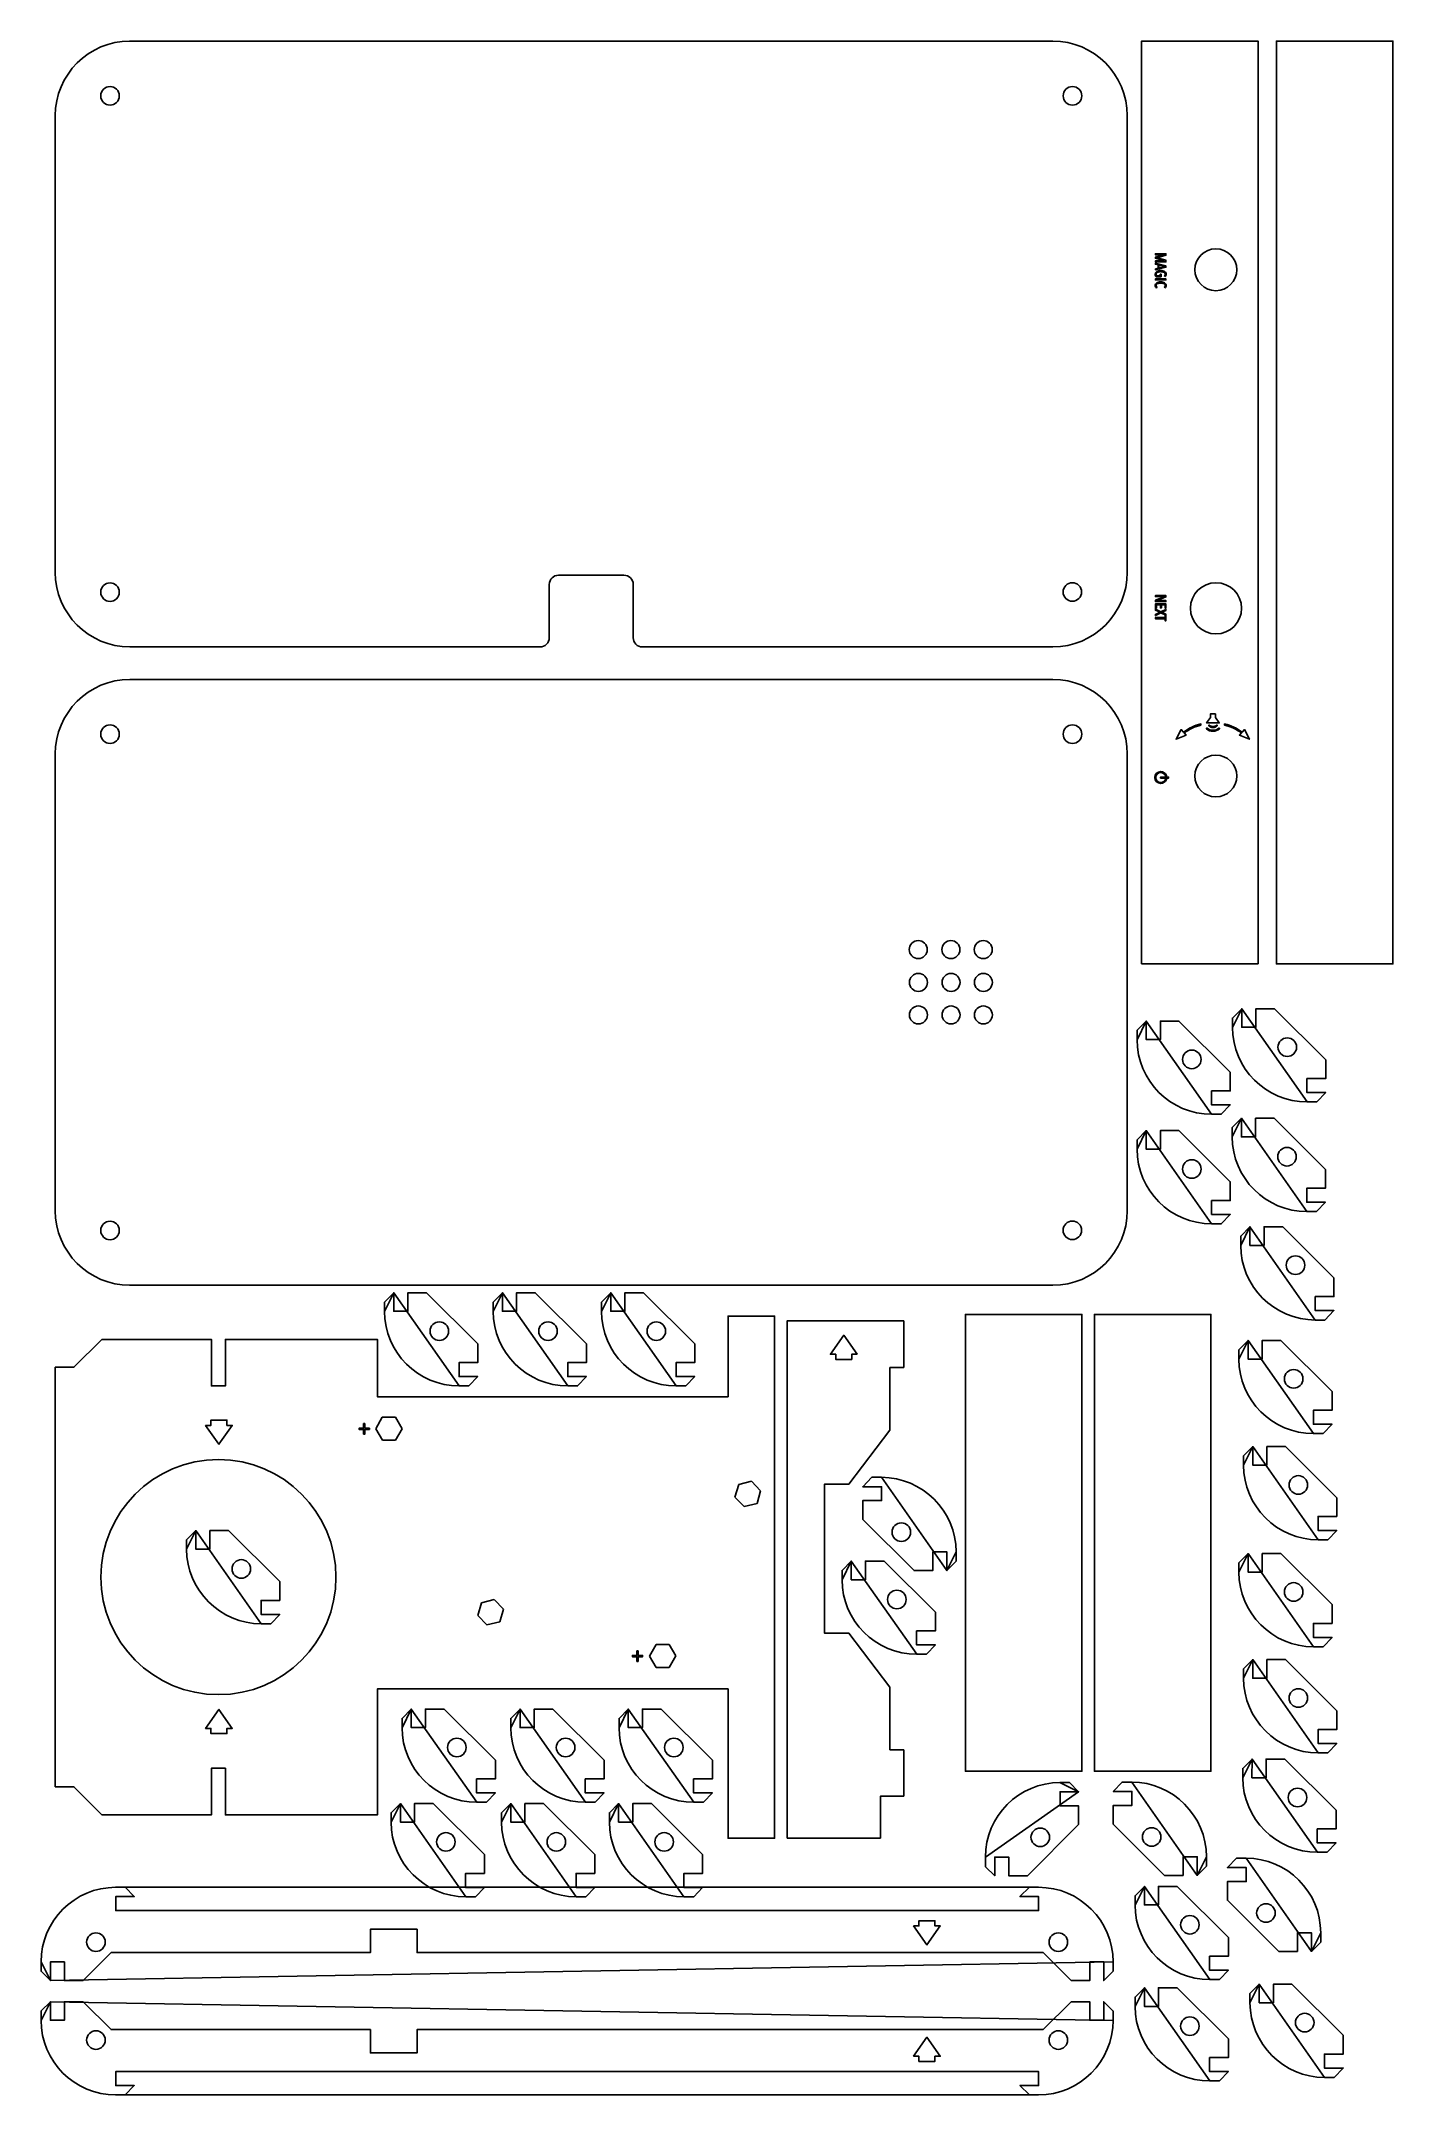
# Model space of a CAD drawing. Extents: x 4 to 294, y 6 to 446.
import ezdxf

# ---------------------------------------------------------------- set-up
doc = ezdxf.new("R2010")
doc.units = 0
doc.layers.add('3mm_Single_Case_-_0.25pt_cut_lines', color=7, linetype='CONTINUOUS')

msp = doc.modelspace()

# ---------------------------------------------------------------- linework, layer by layer
at = {"layer": '3mm_Single_Case_-_0.25pt_cut_lines', "color": 1}
for points in [[(220.976331, 446.386373), (22.964987, 446.386373)], [(220.976331, 446.386373), (220.976331, 446.386373)], [(265.040886, 248.402828), (240.029294, 248.402828), (240.029294, 446.38595), (265.040886, 446.38595), (265.040886, 248.402828), (265.040886, 248.402828)], [(293.957728, 248.371783), (268.945783, 248.371783), (268.945783, 446.38595), (293.957728, 446.38595), (293.957728, 248.371783), (293.957728, 248.371783)], [(18.72107, 432.648501), (18.72107, 432.648501)], [(225.208959, 432.648501), (225.208959, 432.648501)], [(6.965103, 430.386137), (6.965103, 332.387293)], [(236.976214, 332.387293), (236.976214, 430.386137)], [(260.463524, 397.324968), (260.463524, 397.324968)], [(114.960612, 331.781573), (128.980706, 331.781573)], [(18.72107, 326.156532), (18.72107, 326.156532)], [(112.970592, 318.377076), (112.970592, 329.791554)], [(130.970726, 329.791554), (130.970726, 318.377076)], [(225.189909, 326.197807), (225.189909, 326.197807)], [(261.500867, 324.677546), (261.500867, 324.677546)], [(22.964987, 316.387409), (110.980573, 316.387409)], [(132.960745, 316.387409), (220.976331, 316.387409)], [(22.965022, 309.425164), (220.976366, 309.425164)], [(20.710842, 297.677417), (20.710842, 297.677417)], [(227.198872, 297.677417), (227.198872, 297.677417)], [(6.965139, 195.426083), (6.965139, 293.42528)], [(236.97625, 293.42528), (236.97625, 195.426083)], [(260.463524, 288.701127), (260.463524, 288.701127)], [(259.537659, 234.756611), (259.537659, 236.765327), (261.51392, 238.758522), (261.51392, 238.758522)], [(261.51392, 238.758522), (261.513567, 234.77178), (264.547809, 234.77178), (264.547809, 238.758522), (268.533492, 238.758522), (279.540864, 227.787133), (279.540864, 223.765466), (275.519198, 223.765466), (275.519198, 220.766855), (279.540864, 220.766855), (277.61505, 218.756375), (275.537542, 218.756375)], [(239.061367, 232.118983), (239.061367, 234.1277), (241.037629, 236.120894), (241.037629, 236.120894)], [(241.037629, 236.120894), (241.037276, 232.134152), (244.071517, 232.134152), (244.071517, 236.120894), (248.057201, 236.120894), (259.064573, 225.149505), (259.064573, 221.127839), (255.042906, 221.127839), (255.042906, 218.129227), (259.064573, 218.129227), (257.138759, 216.118747), (255.061251, 216.118747)], [(250.809361, 229.87708), (250.809361, 229.87708)], [(269.292458, 230.521161), (269.292458, 230.521161)], [(271.285652, 232.514708), (271.285652, 232.514708)], [(273.278847, 230.521161), (273.278847, 230.521161)], [(248.816167, 227.883533), (248.816167, 227.883533)], [(250.809361, 225.890339), (250.809361, 225.890339)], [(250.809361, 225.890339), (250.809361, 225.890339)], [(252.802556, 227.883533), (252.802556, 227.883533)], [(271.285652, 228.527966), (271.285652, 228.527966)], [(271.285652, 228.527966), (271.285652, 228.527966)], [(239.061367, 208.606228), (239.061367, 210.614944), (241.037629, 212.608139), (241.037629, 212.608139)], [(241.037629, 212.608139), (241.037276, 208.621397), (244.071517, 208.621397), (244.071517, 212.608139), (248.057201, 212.608139), (259.064573, 201.63675), (259.064573, 197.615083), (255.042906, 197.615083), (255.042906, 194.616472), (259.064573, 194.616472), (257.138759, 192.605992), (255.061251, 192.605992)], [(259.483292, 211.243834), (259.483292, 213.252551), (261.459553, 215.245745), (261.459553, 215.245745)], [(261.459553, 215.245745), (261.4592, 211.259004), (264.493442, 211.259004), (264.493442, 215.245745), (268.479125, 215.245745), (279.486498, 204.274356), (279.486498, 200.25269), (275.464831, 200.25269), (275.464831, 197.254079), (279.486498, 197.254079), (277.560684, 195.243598), (275.483175, 195.243598)], [(271.231286, 209.001931), (271.231286, 209.001931)], [(248.816167, 204.370778), (248.816167, 204.370778)], [(250.809361, 206.364325), (250.809361, 206.364325)], [(252.802556, 204.370778), (252.802556, 204.370778)], [(269.238091, 207.008384), (269.238091, 207.008384)], [(271.231286, 205.01519), (271.231286, 205.01519)], [(271.231286, 205.01519), (271.231286, 205.01519)], [(273.22448, 207.008384), (273.22448, 207.008384)], [(250.809361, 202.377583), (250.809361, 202.377583)], [(250.809361, 202.377583), (250.809361, 202.377583)], [(20.710842, 191.185412), (20.710842, 191.185412)], [(227.179752, 191.226687), (227.179752, 191.226687)], [(261.308416, 187.974605), (261.308416, 189.983322), (263.284677, 191.976516), (263.284677, 191.976516)], [(263.284677, 191.976516), (263.284324, 187.989774), (266.318566, 187.989774), (266.318566, 191.976516), (270.304249, 191.976516), (281.311622, 181.005127), (281.311622, 176.983461), (277.289955, 176.983461), (277.289955, 173.984849), (281.311622, 173.984849), (279.385808, 171.974369), (277.308299, 171.974369)], [(273.05641, 185.732702), (273.05641, 185.732702)], [(271.063216, 183.739155), (271.063216, 183.739155)], [(273.05641, 181.745961), (273.05641, 181.745961)], [(273.05641, 181.745961), (273.05641, 181.745961)], [(275.049604, 183.739155), (275.049604, 183.739155)], [(220.976366, 179.4262), (22.965022, 179.4262)], [(77.620361, 173.820095), (77.620361, 175.828812), (79.596622, 177.822006), (79.596622, 177.822006)], [(79.596622, 177.822006), (79.596269, 173.835265), (82.630511, 173.835265), (82.630511, 177.822006), (86.616194, 177.822006), (97.623566, 166.850617), (97.623566, 162.828951), (93.6019, 162.828951), (93.6019, 159.83034), (97.623566, 159.83034), (95.697753, 157.819859), (93.620244, 157.819859)], [(100.941643, 173.820095), (100.941643, 175.828812), (102.917904, 177.822006), (102.917904, 177.822006)], [(102.917904, 177.822006), (102.917551, 173.835265), (105.951793, 173.835265), (105.951793, 177.822006), (109.937476, 177.822006), (120.944848, 166.850617), (120.944848, 162.828951), (116.923181, 162.828951), (116.923181, 159.83034), (120.944848, 159.83034), (119.019034, 157.819859), (116.941526, 157.819859)], [(124.172624, 173.820095), (124.172624, 175.828812), (126.148885, 177.822006), (126.148885, 177.822006)], [(126.148885, 177.822006), (126.148532, 173.835265), (129.182774, 173.835265), (129.182774, 177.822006), (133.168457, 177.822006), (144.175829, 166.850617), (144.175829, 162.828951), (140.154163, 162.828951), (140.154163, 159.83034), (144.175829, 159.83034), (142.250015, 157.819859), (140.172507, 157.819859)], [(220.976366, 179.4262), (220.976366, 179.4262)], [(16.983992, 167.817835), (40.478992, 167.817835), (40.478992, 157.834224), (43.477603, 157.834224), (43.477603, 167.817835), (76.07427, 167.817835), (76.07427, 155.505891), (151.321417, 155.505891), (151.321417, 172.82728), (161.305381, 172.82728), (161.305381, 60.784705), (151.321417, 60.784705), (151.321417, 92.816927), (76.07427, 92.816927), (76.07427, 65.793796), (43.477603, 65.793796), (43.477603, 75.813391), (40.478992, 75.813391), (40.478992, 65.793796), (16.983992, 65.793796), (10.98677, 71.825944), (6.965103, 71.825944), (6.965103, 161.820613), (10.98677, 161.820613), (16.983992, 167.817835), (16.983992, 167.817835)], [(227.227342, 75.156483), (202.227744, 75.156483), (202.227744, 173.156386), (227.227342, 173.156386), (227.227342, 75.156483), (227.227342, 75.156483)], [(254.910167, 75.156483), (229.910569, 75.156483), (229.910569, 173.156386), (254.910167, 173.156386), (254.910167, 75.156483), (254.910167, 75.156483)], [(87.37516, 169.584645), (87.37516, 169.584645)], [(89.368355, 171.578192), (89.368355, 171.578192)], [(89.368355, 167.591451), (89.368355, 167.591451)], [(89.368355, 167.591451), (89.368355, 167.591451)], [(91.361549, 169.584645), (91.361549, 169.584645)], [(110.696442, 169.584645), (110.696442, 169.584645)], [(112.689636, 171.578192), (112.689636, 171.578192)], [(112.689636, 167.591451), (112.689636, 167.591451)], [(112.689636, 167.591451), (112.689636, 167.591451)], [(114.682831, 169.584645), (114.682831, 169.584645)], [(133.927423, 169.584645), (133.927423, 169.584645)], [(135.920618, 171.578192), (135.920618, 171.578192)], [(135.920618, 167.591451), (135.920618, 167.591451)], [(135.920618, 167.591451), (135.920618, 167.591451)], [(137.913812, 169.584645), (137.913812, 169.584645)], [(260.911435, 163.589197), (260.911435, 165.597914), (262.887696, 167.591109), (262.887696, 167.591109)], [(262.887696, 167.591109), (262.887344, 163.604367), (265.921585, 163.604367), (265.921585, 167.591109), (269.907269, 167.591109), (280.914641, 156.61972), (280.914641, 152.598053), (276.892974, 152.598053), (276.892974, 149.599442), (280.914641, 149.599442), (278.988827, 147.588961), (276.911319, 147.588961)], [(270.666235, 159.353747), (270.666235, 159.353747)], [(272.659429, 161.347295), (272.659429, 161.347295)], [(274.652624, 159.353747), (274.652624, 159.353747)], [(272.659429, 157.360553), (272.659429, 157.360553)], [(272.659429, 157.360553), (272.659429, 157.360553)], [(261.916541, 140.817773), (261.916541, 142.82649), (263.892803, 144.819684), (263.892803, 144.819684)], [(263.892803, 144.819684), (263.89245, 140.832942), (266.926691, 140.832942), (266.926691, 144.819684), (270.912375, 144.819684), (281.919747, 133.848295), (281.919747, 129.826628), (277.89808, 129.826628), (277.89808, 126.828017), (281.919747, 126.828017), (279.993933, 124.817537), (277.916425, 124.817537)], [(198.256507, 118.219689), (198.25686, 122.206431), (195.222618, 122.206431), (195.222618, 118.219689), (191.236935, 118.219689), (180.229563, 129.191078), (180.229563, 133.212745), (184.25123, 133.212745), (184.25123, 136.211356), (180.229563, 136.211356), (182.155377, 138.221836), (184.232885, 138.221836)], [(273.664535, 138.57587), (273.664535, 138.57587)], [(271.671341, 136.582323), (271.671341, 136.582323)], [(273.664535, 134.589128), (273.664535, 134.589128)], [(273.664535, 134.589128), (273.664535, 134.589128)], [(275.65773, 136.582323), (275.65773, 136.582323)], [(188.484775, 128.450245), (188.484775, 128.450245)], [(188.484775, 128.450245), (188.484775, 128.450245)], [(35.147373, 122.805081), (35.147373, 124.813797), (37.123635, 126.806992), (37.123635, 126.806992)], [(37.123635, 126.806992), (37.123282, 122.82025), (40.157523, 122.82025), (40.157523, 126.806992), (44.143207, 126.806992), (55.150579, 115.835603), (55.150579, 111.813936), (51.128912, 111.813936), (51.128912, 108.815325), (55.150579, 108.815325), (53.224765, 106.804845), (51.147257, 106.804845)], [(186.49158, 126.45705), (186.49158, 126.45705)], [(188.484775, 124.463503), (188.484775, 124.463503)], [(190.477969, 126.45705), (190.477969, 126.45705)], [(46.895367, 120.563178), (46.895367, 120.563178)], [(175.784482, 116.243248), (175.784482, 118.251965), (177.760743, 120.245159), (177.760743, 120.245159)], [(177.760743, 120.245159), (177.76039, 116.258418), (180.794632, 116.258418), (180.794632, 120.245159), (184.780315, 120.245159), (195.787687, 109.27377), (195.787687, 105.252104), (191.766021, 105.252104), (191.766021, 102.253493), (195.787687, 102.253493), (193.861873, 100.243012), (191.784365, 100.243012)], [(200.232768, 122.2216), (200.232768, 120.212884), (198.256507, 118.219689), (198.256507, 118.219689)], [(260.911435, 117.870044), (260.911435, 119.878761), (262.887696, 121.871955), (262.887696, 121.871955)], [(262.887696, 121.871955), (262.887344, 117.885214), (265.921585, 117.885214), (265.921585, 121.871955), (269.907269, 121.871955), (280.914641, 110.900566), (280.914641, 106.8789), (276.892974, 106.8789), (276.892974, 103.880289), (280.914641, 103.880289), (278.988827, 101.869808), (276.911319, 101.869808)], [(44.902173, 118.569631), (44.902173, 118.569631)], [(46.895367, 116.576436), (46.895367, 116.576436)], [(46.895367, 116.576436), (46.895367, 116.576436)], [(48.888562, 118.569631), (48.888562, 118.569631)], [(67.19189, 116.805957), (67.19189, 116.805957)], [(272.659429, 115.628141), (272.659429, 115.628141)], [(185.539281, 112.007798), (185.539281, 112.007798)], [(187.532476, 114.001345), (187.532476, 114.001345)], [(189.52567, 112.007798), (189.52567, 112.007798)], [(270.666235, 113.634594), (270.666235, 113.634594)], [(272.659429, 111.6414), (272.659429, 111.6414)], [(272.659429, 111.6414), (272.659429, 111.6414)], [(274.652624, 113.634594), (274.652624, 113.634594)], [(187.532476, 110.014604), (187.532476, 110.014604)], [(187.532476, 110.014604), (187.532476, 110.014604)], [(261.916541, 95.098627), (261.916541, 97.107343), (263.892803, 99.100538), (263.892803, 99.100538)], [(263.892803, 99.100538), (263.89245, 95.113796), (266.926691, 95.113796), (266.926691, 99.100538), (270.912375, 99.100538), (281.919747, 88.129149), (281.919747, 84.107482), (277.89808, 84.107482), (277.89808, 81.108871), (281.919747, 81.108871), (279.993933, 79.09839), (277.916425, 79.09839)], [(273.664535, 92.856724), (273.664535, 92.856724)], [(81.387248, 84.490803), (81.387248, 86.49952), (83.363509, 88.492715), (83.363509, 88.492715)], [(83.363509, 88.492715), (83.363156, 84.505973), (86.397398, 84.505973), (86.397398, 88.492715), (90.383081, 88.492715), (101.390454, 77.521326), (101.390454, 73.499659), (97.368787, 73.499659), (97.368787, 70.501048), (101.390454, 70.501048), (99.46464, 68.490567), (97.387131, 68.490567)], [(104.708533, 84.490803), (104.708533, 86.49952), (106.684794, 88.492715), (106.684794, 88.492715)], [(106.684794, 88.492715), (106.684441, 84.505973), (109.718683, 84.505973), (109.718683, 88.492715), (113.704366, 88.492715), (124.711739, 77.521326), (124.711739, 73.499659), (120.690072, 73.499659), (120.690072, 70.501048), (124.711739, 70.501048), (122.785925, 68.490567), (120.708416, 68.490567)], [(127.939511, 84.490803), (127.939511, 86.49952), (129.915772, 88.492715), (129.915772, 88.492715)], [(129.915772, 88.492715), (129.915419, 84.505973), (132.949661, 84.505973), (132.949661, 88.492715), (136.935344, 88.492715), (147.942716, 77.521326), (147.942716, 73.499659), (143.92105, 73.499659), (143.92105, 70.501048), (147.942716, 70.501048), (146.016902, 68.490567), (143.939394, 68.490567)], [(271.671341, 90.863177), (271.671341, 90.863177)], [(273.664535, 88.869982), (273.664535, 88.869982)], [(273.664535, 88.869982), (273.664535, 88.869982)], [(275.65773, 90.863177), (275.65773, 90.863177)], [(91.142047, 80.255353), (91.142047, 80.255353)], [(93.135242, 82.248901), (93.135242, 82.248901)], [(95.128436, 80.255353), (95.128436, 80.255353)], [(114.463333, 80.255353), (114.463333, 80.255353)], [(116.456527, 82.248901), (116.456527, 82.248901)], [(118.449721, 80.255353), (118.449721, 80.255353)], [(137.69431, 80.255353), (137.69431, 80.255353)], [(139.687505, 82.248901), (139.687505, 82.248901)], [(141.680699, 80.255353), (141.680699, 80.255353)], [(93.135242, 78.262159), (93.135242, 78.262159)], [(93.135242, 78.262159), (93.135242, 78.262159)], [(116.456527, 78.262159), (116.456527, 78.262159)], [(116.456527, 78.262159), (116.456527, 78.262159)], [(139.687505, 78.262159), (139.687505, 78.262159)], [(139.687505, 78.262159), (139.687505, 78.262159)], [(261.748161, 73.757261), (261.748161, 75.765977), (263.724422, 77.759172), (263.724422, 77.759172)], [(263.724422, 77.759172), (263.724069, 73.77243), (266.758311, 73.77243), (266.758311, 77.759172), (270.743994, 77.759172), (281.751366, 66.787783), (281.751366, 62.766116), (277.7297, 62.766116), (277.7297, 59.767505), (281.751366, 59.767505), (279.825552, 57.757025), (277.748044, 57.757025)], [(226.533234, 70.754117), (222.546492, 70.754469), (222.546492, 67.720228), (226.533234, 67.720228), (226.533234, 63.734544), (215.561845, 52.727172), (211.540178, 52.727172), (211.540178, 56.748839), (208.541567, 56.748839), (208.541567, 52.727172), (206.531087, 54.652986), (206.531087, 56.730494)], [(222.531323, 72.730378), (224.540039, 72.730378), (226.533234, 70.754117), (226.533234, 70.754117)], [(251.967831, 52.816354), (251.968183, 56.803096), (248.933942, 56.803096), (248.933942, 52.816354), (244.948258, 52.816354), (233.940886, 63.787743), (233.940886, 67.80941), (237.962553, 67.80941), (237.962553, 70.808021), (233.940886, 70.808021), (235.8667, 72.818502), (237.944208, 72.818502)], [(273.496155, 71.515358), (273.496155, 71.515358)], [(79.031737, 64.230596), (79.031737, 66.239312), (81.007998, 68.232507), (81.007998, 68.232507)], [(81.007998, 68.232507), (81.007645, 64.245765), (84.041887, 64.245765), (84.041887, 68.232507), (88.02757, 68.232507), (99.034942, 57.261118), (99.034942, 53.239451), (95.013276, 53.239451), (95.013276, 50.24084), (99.034942, 50.24084), (97.109128, 48.23036), (95.03162, 48.23036)], [(102.727086, 64.230243), (102.727086, 66.23896), (104.703347, 68.232154), (104.703347, 68.232154)], [(104.703347, 68.232154), (104.702995, 64.245412), (107.737236, 64.245412), (107.737236, 68.232154), (111.72292, 68.232154), (122.730292, 57.260765), (122.730292, 53.239098), (118.708625, 53.239098), (118.708625, 50.240487), (122.730292, 50.240487), (120.804478, 48.230007), (118.72697, 48.230007)], [(125.863068, 64.230243), (125.863068, 66.23896), (127.839329, 68.232154), (127.839329, 68.232154)], [(127.839329, 68.232154), (127.838976, 64.245412), (130.873218, 64.245412), (130.873218, 68.232154), (134.858901, 68.232154), (145.866273, 57.260765), (145.866273, 53.239098), (141.844607, 53.239098), (141.844607, 50.240487), (145.866273, 50.240487), (143.940459, 48.230007), (141.862951, 48.230007)], [(271.50296, 69.521811), (271.50296, 69.521811)], [(273.496155, 67.528616), (273.496155, 67.528616)], [(273.496155, 67.528616), (273.496155, 67.528616)], [(275.489349, 69.521811), (275.489349, 69.521811)], [(90.779731, 61.988693), (90.779731, 61.988693)], [(114.47508, 61.98834), (114.47508, 61.98834)], [(137.611062, 61.98834), (137.611062, 61.98834)], [(218.295873, 62.975578), (218.295873, 62.975578)], [(242.196098, 63.04691), (242.196098, 63.04691)], [(242.196098, 63.04691), (242.196098, 63.04691)], [(88.786536, 59.995146), (88.786536, 59.995146)], [(90.779731, 58.001951), (90.779731, 58.001951)], [(90.779731, 58.001951), (90.779731, 58.001951)], [(92.772925, 59.995146), (92.772925, 59.995146)], [(112.481886, 59.994793), (112.481886, 59.994793)], [(114.47508, 58.001599), (114.47508, 58.001599)], [(114.47508, 58.001599), (114.47508, 58.001599)], [(116.468275, 59.994793), (116.468275, 59.994793)], [(135.617867, 59.994793), (135.617867, 59.994793)], [(137.611062, 58.001599), (137.611062, 58.001599)], [(137.611062, 58.001599), (137.611062, 58.001599)], [(139.604256, 59.994793), (139.604256, 59.994793)], [(216.302678, 60.982384), (216.302678, 60.982384)], [(216.302678, 60.982384), (216.302678, 60.982384)], [(218.295873, 58.989189), (218.295873, 58.989189)], [(220.28942, 60.982384), (220.28942, 60.982384)], [(240.202903, 61.053715), (240.202903, 61.053715)], [(242.196098, 59.060168), (242.196098, 59.060168)], [(244.189292, 61.053715), (244.189292, 61.053715)], [(253.944092, 56.818265), (253.944092, 54.809549), (251.967831, 52.816354), (251.967831, 52.816354)], [(276.489245, 36.499165), (276.489597, 40.485907), (273.455356, 40.485907), (273.455356, 36.499165), (269.469672, 36.499165), (258.4623, 47.470554), (258.4623, 51.492221), (262.483967, 51.492221), (262.483967, 54.490832), (258.4623, 54.490832), (260.388114, 56.501312), (262.465622, 56.501312)], [(217.939726, 50.256652), (215.978281, 50.256652), (213.937462, 48.245466), (217.923851, 48.245466), (217.923851, 45.246854), (19.944962, 45.246854), (19.944962, 48.245466), (23.931351, 48.245466), (21.938156, 50.256652), (19.92944, 50.256652)], [(238.652953, 46.447992), (238.652953, 48.456709), (240.629214, 50.449903), (240.629214, 50.449903)], [(240.629214, 50.449903), (240.628861, 46.463162), (243.663103, 46.463162), (243.663103, 50.449903), (247.648786, 50.449903), (258.656159, 39.478514), (258.656159, 35.456848), (254.634492, 35.456848), (254.634492, 32.458237), (258.656159, 32.458237), (256.730345, 30.447756), (254.652836, 30.447756)], [(250.400947, 44.206089), (250.400947, 44.206089)], [(264.724317, 44.736526), (264.724317, 44.736526)], [(266.717512, 46.729721), (266.717512, 46.729721)], [(266.717512, 46.729721), (266.717512, 46.729721)], [(268.710706, 44.736526), (268.710706, 44.736526)], [(5.939684, 30.253799), (5.939684, 34.240541), (8.938295, 34.240541), (8.938295, 30.253799), (12.924684, 30.253799), (18.957184, 36.251021), (74.590592, 36.251021), (74.590592, 41.260818), (84.609129, 41.260818), (84.609129, 36.251021), (218.911276, 36.251021), (224.943776, 30.253799), (228.930518, 30.253799), (228.930518, 34.240541), (231.929129, 34.240541), (231.929129, 30.253799), (233.939609, 32.264985), (233.939962, 34.256768)], [(248.407753, 42.212542), (248.407753, 42.212542)], [(250.400947, 40.219348), (250.400947, 40.219348)], [(250.400947, 40.219348), (250.400947, 40.219348)], [(252.394141, 42.212542), (252.394141, 42.212542)], [(266.717512, 42.742979), (266.717512, 42.742979)], [(278.465506, 40.501076), (278.465506, 38.492359), (276.489245, 36.499165), (276.489245, 36.499165)], [(17.687466, 38.49176), (17.687466, 38.49176)], [(224.168229, 38.491513), (224.168229, 38.491513)], [(3.929204, 34.256768), (3.929204, 32.247346), (5.939684, 30.253799), (5.939684, 30.253799)], [(238.652953, 24.696239), (238.652953, 26.704956), (240.629214, 28.69815), (240.629214, 28.69815)], [(240.629214, 28.69815), (240.628861, 24.711408), (243.663103, 24.711408), (243.663103, 28.69815), (247.648786, 28.69815), (258.656159, 17.726761), (258.656159, 13.705095), (254.634492, 13.705095), (254.634492, 10.706483), (258.656159, 10.706483), (256.730345, 8.696003), (254.652836, 8.696003)], [(263.293846, 25.461896), (263.293846, 27.470612), (265.270107, 29.463807), (265.270107, 29.463807)], [(265.270107, 29.463807), (265.269754, 25.477065), (268.303996, 25.477065), (268.303996, 29.463807), (272.289679, 29.463807), (283.297051, 18.492418), (283.297051, 14.470751), (279.275385, 14.470751), (279.275385, 11.47214), (283.297051, 11.47214), (281.371238, 9.461659), (279.293729, 9.461659)], [(3.929204, 21.703982), (3.929204, 23.713405), (5.939684, 25.706952), (5.939684, 25.706952)], [(5.939684, 25.706952), (5.939684, 21.72021), (8.938295, 21.72021), (8.938295, 25.706952), (12.924684, 25.706952), (18.957184, 19.70973), (74.590592, 19.70973), (74.590592, 14.699932), (84.609129, 14.699932), (84.609129, 19.70973), (218.911276, 19.70973), (224.943776, 25.706952), (228.930518, 25.706952), (228.930518, 21.72021), (231.929129, 21.72021), (231.929129, 25.706952), (233.939609, 23.695766), (233.939962, 21.703982)], [(250.400947, 22.454336), (250.400947, 22.454336)], [(275.04184, 23.219993), (275.04184, 23.219993)], [(248.407753, 20.460789), (248.407753, 20.460789)], [(250.400947, 18.467595), (250.400947, 18.467595)], [(250.400947, 18.467595), (250.400947, 18.467595)], [(252.394141, 20.460789), (252.394141, 20.460789)], [(273.048645, 21.226446), (273.048645, 21.226446)], [(275.04184, 19.233251), (275.04184, 19.233251)], [(275.04184, 19.233251), (275.04184, 19.233251)], [(277.035034, 21.226446), (277.035034, 21.226446)], [(17.687466, 17.468991), (17.687466, 17.468991)], [(224.168229, 17.469238), (224.168229, 17.469238)], [(217.939726, 5.704099), (215.978281, 5.704099), (213.937462, 7.715285), (217.923851, 7.715285), (217.923851, 10.713896), (19.944962, 10.713896), (19.944962, 7.715285), (23.931351, 7.715285), (21.938156, 5.704099), (19.92944, 5.704099)]]:
    msp.add_lwpolyline(points, close=True, dxfattribs=at)
at = {"layer": '3mm_Single_Case_-_0.25pt_cut_lines', "color": 7}
for points in [[(243.013336, 397.535753), (243.575311, 397.672278), (243.575311, 398.364781), (243.013336, 398.507303), (243.013336, 398.732728), (245.261236, 398.161581), (245.261236, 397.859603), (243.013336, 397.304331), (243.013336, 397.535753), (243.013336, 397.535753)], [(243.013336, 397.535753), (243.575311, 397.672278), (243.575311, 398.364781), (243.013336, 398.507303), (243.013336, 398.732728), (245.261236, 398.161581), (245.261236, 397.859603), (243.013336, 397.304331), (243.013336, 397.535753), (243.013336, 397.535753)], [(243.013442, 399.231485), (244.966067, 399.231485), (244.966067, 399.240304), (243.013442, 399.791696), (243.013442, 399.997718), (244.966067, 400.545582), (244.966067, 400.555107), (243.013442, 400.555107), (243.013442, 400.764657), (245.261342, 400.764657), (245.261342, 400.434457), (243.362692, 399.897882), (243.362692, 399.885535), (245.261342, 399.354957), (245.261342, 399.01241), (243.013442, 399.01241), (243.013442, 399.231485), (243.013442, 399.231485), (244.966067, 399.231485), (244.966067, 399.240304), (243.013442, 399.791696), (243.013442, 399.997718), (244.966067, 400.545582), (244.966067, 400.555107), (243.013442, 400.555107), (243.013442, 400.764657), (245.261342, 400.764657), (245.261342, 400.434457), (243.362692, 399.897882), (243.362692, 399.885535), (245.261342, 399.354957), (245.261342, 399.01241), (243.013442, 399.01241), (243.013442, 399.231485), (243.013442, 399.231485)], [(245.061564, 398.009181), (245.061564, 398.021528), (243.753464, 398.333031), (243.753464, 397.704028), (245.061564, 398.009181), (245.061564, 398.009181)], [(245.061564, 398.009181), (245.061564, 398.021528), (243.753464, 398.333031), (243.753464, 397.704028), (245.061564, 398.009181), (245.061564, 398.009181)], [(243.013442, 395.345356), (245.261342, 395.345356), (245.261342, 395.122753), (243.013442, 395.122753), (243.013442, 395.345356), (243.013442, 395.345356), (245.261342, 395.345356), (245.261342, 395.122753), (243.013442, 395.122753), (243.013442, 395.345356), (243.013442, 395.345356)], [(243.013442, 326.393916), (244.883517, 327.176024), (244.883517, 327.185549), (243.013442, 327.185549), (243.013442, 327.395099), (245.260989, 327.395099), (245.260989, 327.118874), (243.390914, 326.340999), (243.390914, 326.331121), (245.260989, 326.331121), (245.260989, 326.127921), (243.013442, 326.127921), (243.013442, 326.393916), (243.013442, 326.393916), (244.883517, 327.176024), (244.883517, 327.185549), (243.013442, 327.185549), (243.013442, 327.395099), (245.260989, 327.395099), (245.260989, 327.118874), (243.390914, 326.340999), (243.390914, 326.331121), (245.260989, 326.331121), (245.260989, 326.127921), (243.013442, 326.127921), (243.013442, 326.393916), (243.013442, 326.393916)], [(243.013442, 325.613924), (245.260989, 325.613924), (245.260989, 324.709402), (245.064492, 324.709402), (245.064492, 325.398377), (244.277092, 325.398377), (244.277092, 324.753499), (244.086592, 324.753499), (244.086592, 325.398377), (243.213114, 325.398377), (243.213114, 324.677652), (243.013442, 324.677652), (243.013442, 325.613924), (243.013442, 325.613924), (245.260989, 325.613924), (245.260989, 324.709402), (245.064492, 324.709402), (245.064492, 325.398377), (244.277092, 325.398377), (244.277092, 324.753499), (244.086592, 324.753499), (244.086592, 325.398377), (243.213114, 325.398377), (243.213114, 324.677652), (243.013442, 324.677652), (243.013442, 325.613924), (243.013442, 325.613924)], [(243.013442, 323.372551), (244.010392, 323.82587), (243.013442, 324.279895), (243.013442, 324.514845), (244.197717, 323.947226), (245.260989, 324.457695), (245.260989, 324.222745), (244.372342, 323.819873), (245.260989, 323.420176), (245.260989, 323.190517), (244.194894, 323.699223), (243.013442, 323.130898), (243.013442, 323.372551), (243.013442, 323.372551), (244.010392, 323.82587), (243.013442, 324.279895), (243.013442, 324.514845), (244.197717, 323.947226), (245.260989, 324.457695), (245.260989, 324.222745), (244.372342, 323.819873), (245.260989, 323.420176), (245.260989, 323.190517), (244.194894, 323.699223), (243.013442, 323.130898), (243.013442, 323.372551), (243.013442, 323.372551)], [(245.070842, 322.454764), (243.013442, 322.454764), (243.013442, 322.673839), (245.070842, 322.673839), (245.070842, 323.105992), (245.261342, 323.105992), (245.261342, 322.020142), (245.070842, 322.020142), (245.070842, 322.454764), (245.070842, 322.454764), (243.013442, 322.454764), (243.013442, 322.673839), (245.070842, 322.673839), (245.070842, 323.105992), (245.261342, 323.105992), (245.261342, 322.020142), (245.070842, 322.020142), (245.070842, 322.454764), (245.070842, 322.454764)], [(252.765137, 299.610886), (252.765137, 299.868061), (252.765137, 299.868061)], [(252.765137, 299.610886), (252.765137, 299.868061), (252.765137, 299.868061)], [(255.916359, 302.015031), (255.916359, 301.224103), (256.706934, 300.095567), (253.995837, 300.095567), (254.786765, 301.224103), (254.786765, 302.015031), (255.916359, 302.015031), (255.916359, 302.015031)], [(257.859036, 299.610886), (257.859036, 299.868061), (257.859036, 299.868061)], [(248.99747, 298.126397), (248.52757, 298.643569), (247.442426, 296.586875), (249.596134, 297.465291), (249.166451, 297.938719)], [(248.99747, 298.126397), (248.52757, 298.643569), (247.442426, 296.586875), (249.596134, 297.465291), (249.166451, 297.938719)], [(261.627056, 298.126397), (262.096603, 298.643569), (263.181747, 296.586875), (261.028392, 297.465291), (261.457722, 297.938719)], [(244.121164, 288.475914), (245.844836, 288.475914), (245.844836, 288.264247), (244.121164, 288.264247), (244.121164, 288.475914), (244.121164, 288.475914), (245.844836, 288.475914), (245.844836, 288.264247), (244.121164, 288.264247), (244.121164, 288.475914), (244.121164, 288.475914)], [(178.994259, 164.641742), (176.135347, 168.692689), (173.279259, 164.641036), (174.425434, 164.641036), (174.425434, 163.519203), (177.847378, 163.519556), (177.847025, 164.641389), (178.994259, 164.641742), (178.994259, 164.641742)], [(39.222398, 149.372108), (42.080251, 145.321514), (44.937751, 149.372108), (43.790517, 149.372108), (43.790517, 150.494647), (40.368926, 150.494647), (40.368926, 149.372108), (39.222398, 149.372108), (39.222398, 149.372108)], [(73.399121, 149.739703), (73.399121, 148.745575), (74.355501, 148.745575), (74.355501, 148.491575), (73.399121, 148.491575), (73.399121, 147.488981), (73.128187, 147.488981), (73.128187, 148.491575), (72.171807, 148.491575), (72.171807, 148.745575), (73.128187, 148.745575), (73.128187, 149.739703), (73.399121, 149.739703), (73.399121, 149.739703)], [(132.027436, 100.983344), (132.027436, 99.989217), (132.983464, 99.989217), (132.983464, 99.734864), (132.027436, 99.734864), (132.027436, 98.732269), (131.756503, 98.732269), (131.756503, 99.734864), (130.800122, 99.734864), (130.800122, 99.989217), (131.756503, 99.989217), (131.756503, 100.983344), (132.027436, 100.983344), (132.027436, 100.983344)], [(44.937821, 84.353859), (42.079616, 88.405159), (39.222468, 84.353859), (40.369349, 84.353859), (40.369349, 83.232025), (43.790588, 83.232025), (43.790588, 84.353859), (44.937821, 84.353859), (44.937821, 84.353859)], [(191.114609, 41.949194), (193.972462, 37.897894), (196.829609, 41.949194), (195.682729, 41.949194), (195.682729, 43.071027), (192.26149, 43.071027), (192.26149, 41.949194), (191.114609, 41.949194), (191.114609, 41.949194)], [(191.114609, 14.011557), (193.972462, 18.062857), (196.829609, 14.011557), (195.682729, 14.011557), (195.682729, 12.889724), (192.26149, 12.889724), (192.26149, 14.011557), (191.114609, 14.011557), (191.114609, 14.011557)]]:
    msp.add_lwpolyline(points, close=True, dxfattribs=at)
for points in [[(243.270758, 396.027698), (244.032758, 396.027698), (244.032758, 396.348726), (244.222905, 396.348726), (244.222905, 395.811798), (243.152577, 395.811798)], [(243.270758, 396.027698), (244.032758, 396.027698), (244.032758, 396.348726), (244.222905, 396.348726), (244.222905, 395.811798), (243.152577, 395.811798)], [(243.410422, 393.542308), (243.267547, 393.402256)], [(243.410422, 393.542308), (243.267547, 393.402256)], [(245.039197, 393.408606), (244.893147, 393.551128)], [(245.039197, 393.408606), (244.893147, 393.551128)], [(245.039233, 395.844254), (244.893183, 395.986071)], [(245.039233, 395.844254), (244.893183, 395.986071)], [(245.154379, 288.731431), (245.16461, 288.701797), (245.384743, 288.701797), (245.389329, 288.703914), (245.353346, 288.803045)], [(245.154379, 288.731431), (245.16461, 288.701797), (245.384743, 288.701797), (245.389329, 288.703914), (245.353346, 288.803045)], [(245.368163, 287.981072), (245.400618, 288.081614), (245.389682, 288.085142), (245.179427, 288.085142), (245.166727, 288.046689)], [(245.368163, 287.981072), (245.400618, 288.081614), (245.389682, 288.085142), (245.179427, 288.085142), (245.166727, 288.046689)]]:
    msp.add_lwpolyline(points, dxfattribs=at)
at = {"layer": '3mm_Single_Case_-_0.25pt_cut_lines', "color": 5}
for points in [[(192.120591, 249.516724), (192.120591, 249.516724)], [(199.123406, 249.516724), (199.123406, 249.516724)], [(192.152623, 242.479089), (192.152623, 242.479089)], [(192.152623, 235.494336), (192.152623, 235.494336)]]:
    msp.add_lwpolyline(points, close=True, dxfattribs=at)
at = {"layer": '3mm_Single_Case_-_0.25pt_cut_lines', "color": 1}
for points in [[(164.010904, 60.784422), (163.995735, 171.761256), (163.982682, 171.769017), (183.997882, 171.771839), (189.006974, 171.772192)], [(189.008385, 161.787875), (189.006974, 171.772192)], [(186.010127, 161.787522), (186.011891, 148.347042), (177.229135, 136.774872), (172.008377, 136.774167), (172.01261, 104.777222), (177.233368, 104.777928), (186.019299, 93.208228), (186.021063, 79.767042)], [(186.010127, 161.787522), (189.008385, 161.787875)], [(77.133626, 151.095357), (75.742271, 148.637554)], [(79.965832, 151.101531), (77.133732, 151.095534)], [(81.406224, 148.649337), (79.966185, 151.101496)], [(75.741812, 148.637625), (77.147984, 146.192875)], [(77.14809, 146.192981), (79.979837, 146.198978)], [(79.979943, 146.19919), (81.406224, 148.648879)], [(153.614402, 136.703117), (152.803719, 133.986376)], [(156.366351, 137.373184), (153.614332, 136.703259)], [(158.306629, 135.327143), (156.366351, 137.373254)], [(152.803754, 133.986305), (154.778957, 131.940547)], [(154.778851, 131.940618), (157.530165, 132.610543)], [(157.530094, 132.610684), (158.306558, 135.327072)], [(98.405033, 111.302094), (97.628922, 108.586058)], [(101.156629, 111.973184), (98.404962, 111.3022)], [(103.132396, 109.92679), (101.156488, 111.973254)], [(97.628851, 108.585952), (99.569129, 106.539489)], [(99.569129, 106.539594), (102.320796, 107.210578)], [(102.320725, 107.210684), (103.132467, 109.92672)], [(135.864917, 102.337235), (134.473209, 99.879432)], [(138.697123, 102.343444), (135.865023, 102.337094)], [(140.137515, 99.89125), (138.697123, 102.343409)], [(134.473103, 99.879503), (135.878923, 97.434753)], [(135.879381, 97.434894), (138.711129, 97.440538)], [(138.71127, 97.441067), (140.13755, 99.890404)], [(189.019674, 79.767395), (186.021063, 79.767042)], [(189.021085, 69.783431), (189.019674, 79.767395)], [(189.021085, 69.783431), (184.011993, 69.782725), (184.013052, 60.786892)], [(164.010904, 60.784422), (184.013052, 60.786892)]]:
    msp.add_lwpolyline(points, dxfattribs=at)
for points in [[(22.964987, 446.386373), (14.164945, 446.386373), (6.965103, 439.186179), (6.965103, 430.386137)], [(236.976214, 430.386137), (236.976214, 439.186179), (229.776373, 446.386373), (220.976331, 446.386373)], [(16.731051, 434.638521), (16.731051, 435.737423), (17.621814, 436.628187), (18.72107, 436.628187)], [(18.72107, 436.628187), (19.819973, 436.628187), (20.710737, 435.737423), (20.710737, 434.638521)], [(223.218939, 434.638521), (223.218939, 435.737423), (224.110056, 436.628187), (225.208959, 436.628187)], [(225.208959, 436.628187), (226.307862, 436.628187), (227.198978, 435.737423), (227.198978, 434.638521)], [(18.72107, 432.648501), (17.621814, 432.648501), (16.731051, 433.539618), (16.731051, 434.638521)], [(20.710737, 434.638521), (20.710737, 433.539618), (19.819973, 432.648501), (18.72107, 432.648501)], [(225.208959, 432.648501), (224.110056, 432.648501), (223.218939, 433.539618), (223.218939, 434.638521)], [(227.198978, 434.638521), (227.198978, 433.539618), (226.307862, 432.648501), (225.208959, 432.648501)], [(251.467691, 397.324968), (251.467691, 399.809582), (253.481346, 401.822885), (255.965607, 401.822885)], [(255.965607, 401.822885), (258.449868, 401.822885), (260.463524, 399.809582), (260.463524, 397.324968)], [(255.965607, 392.827051), (253.481346, 392.827051), (251.467691, 394.84106), (251.467691, 397.324968)], [(260.463524, 397.324968), (260.463524, 394.84106), (258.449868, 392.827051), (255.965607, 392.827051)], [(6.965103, 332.387293), (6.965103, 323.587251), (14.164945, 316.387409), (22.964987, 316.387409)], [(112.970592, 329.791554), (112.970592, 330.890457), (113.861709, 331.781573), (114.960612, 331.781573)], [(128.980706, 331.781573), (130.079609, 331.781573), (130.970726, 330.890457), (130.970726, 329.791554)], [(220.976331, 316.387409), (229.776373, 316.387409), (236.976214, 323.587251), (236.976214, 332.387293)], [(16.731051, 328.146551), (16.731051, 329.245454), (17.621814, 330.136218), (18.72107, 330.136218)], [(18.72107, 326.156532), (17.621814, 326.156532), (16.731051, 327.047296), (16.731051, 328.146551)], [(18.72107, 330.136218), (19.819973, 330.136218), (20.710737, 329.245454), (20.710737, 328.146551)], [(20.710737, 328.146551), (20.710737, 327.047296), (19.819973, 326.156532), (18.72107, 326.156532)], [(223.199889, 328.187826), (223.199889, 329.286729), (224.091006, 330.177493), (225.189909, 330.177493)], [(225.189909, 326.197807), (224.091006, 326.197807), (223.199889, 327.088571), (223.199889, 328.187826)], [(225.189909, 330.177493), (226.288812, 330.177493), (227.179576, 329.286729), (227.179576, 328.187826)], [(227.179576, 328.187826), (227.179576, 327.088571), (226.288812, 326.197807), (225.189909, 326.197807)], [(250.500903, 324.677546), (250.500903, 327.71461), (252.963292, 330.177352), (256.000709, 330.177352)], [(256.000709, 330.177352), (259.038831, 330.177352), (261.500867, 327.71461), (261.500867, 324.677546)], [(256.000709, 319.177741), (252.963292, 319.177741), (250.500903, 321.640482), (250.500903, 324.677546)], [(261.500867, 324.677546), (261.500867, 321.640482), (259.038831, 319.177741), (256.000709, 319.177741)], [(110.980573, 316.387409), (112.079828, 316.387409), (112.970592, 317.278173), (112.970592, 318.377076)], [(130.970726, 318.377076), (130.970726, 317.278173), (131.861489, 316.387409), (132.960745, 316.387409)], [(6.965139, 293.42528), (6.965139, 302.225322), (14.16498, 309.425164), (22.965022, 309.425164)], [(220.976366, 309.425164), (229.776408, 309.425164), (236.97625, 302.225322), (236.97625, 293.42528)], [(16.731156, 297.677417), (16.731156, 298.776319), (17.62192, 299.667436), (18.720823, 299.667436)], [(18.720823, 299.667436), (19.820079, 299.667436), (20.710842, 298.776319), (20.710842, 297.677417)], [(223.219186, 297.677417), (223.219186, 298.776319), (224.10995, 299.667436), (225.208853, 299.667436)], [(225.208853, 299.667436), (226.308109, 299.667436), (227.198872, 298.776319), (227.198872, 297.677417)], [(18.720823, 295.687397), (17.62192, 295.687397), (16.731156, 296.578514), (16.731156, 297.677417)], [(20.710842, 297.677417), (20.710842, 296.578514), (19.820079, 295.687397), (18.720823, 295.687397)], [(225.208853, 295.687397), (224.10995, 295.687397), (223.219186, 296.578514), (223.219186, 297.677417)], [(227.198872, 297.677417), (227.198872, 296.578514), (226.308109, 295.687397), (225.208853, 295.687397)], [(251.467691, 288.701127), (251.467691, 291.185036), (253.481346, 293.199044), (255.965607, 293.199044)], [(255.965607, 293.199044), (258.449868, 293.199044), (260.463524, 291.185036), (260.463524, 288.701127)], [(255.965607, 284.203211), (253.481346, 284.203211), (251.467691, 286.216513), (251.467691, 288.701127)], [(260.463524, 288.701127), (260.463524, 286.216513), (258.449868, 284.203211), (255.965607, 284.203211)], [(275.537542, 218.756375), (266.7375, 218.756375), (259.537659, 225.956569), (259.537659, 234.756611)], [(255.061251, 216.118747), (246.261209, 216.118747), (239.061367, 223.318941), (239.061367, 232.118983)], [(248.816167, 227.883533), (248.816167, 228.979966), (249.712928, 229.87708), (250.809361, 229.87708)], [(250.809361, 229.87708), (251.905795, 229.87708), (252.802556, 228.979966), (252.802556, 227.883533)], [(269.292458, 230.521161), (269.292458, 231.617594), (270.189219, 232.514708), (271.285652, 232.514708)], [(271.285652, 228.527966), (270.189219, 228.527966), (269.292458, 229.42508), (269.292458, 230.521161)], [(271.285652, 232.514708), (272.382086, 232.514708), (273.278847, 231.617594), (273.278847, 230.521161)], [(273.278847, 230.521161), (273.278847, 229.42508), (272.382086, 228.527966), (271.285652, 228.527966)], [(250.809361, 225.890339), (249.712928, 225.890339), (248.816167, 226.787452), (248.816167, 227.883533)], [(252.802556, 227.883533), (252.802556, 226.787452), (251.905795, 225.890339), (250.809361, 225.890339)], [(255.061251, 192.605992), (246.261209, 192.605992), (239.061367, 199.806186), (239.061367, 208.606228)], [(275.483175, 195.243598), (266.683134, 195.243598), (259.483292, 202.443793), (259.483292, 211.243834)], [(269.238091, 207.008384), (269.238091, 208.104818), (270.134853, 209.001931), (271.231286, 209.001931)], [(271.231286, 209.001931), (272.327719, 209.001931), (273.22448, 208.104818), (273.22448, 207.008384)], [(248.816167, 204.370778), (248.816167, 205.467211), (249.712928, 206.364325), (250.809361, 206.364325)], [(250.809361, 202.377583), (249.712928, 202.377583), (248.816167, 203.274697), (248.816167, 204.370778)], [(250.809361, 206.364325), (251.905795, 206.364325), (252.802556, 205.467211), (252.802556, 204.370778)], [(252.802556, 204.370778), (252.802556, 203.274697), (251.905795, 202.377583), (250.809361, 202.377583)], [(271.231286, 205.01519), (270.134853, 205.01519), (269.238091, 205.912304), (269.238091, 207.008384)], [(273.22448, 207.008384), (273.22448, 205.912304), (272.327719, 205.01519), (271.231286, 205.01519)], [(22.965022, 179.4262), (14.16498, 179.4262), (6.965139, 186.626041), (6.965139, 195.426083)], [(236.97625, 195.426083), (236.97625, 186.626041), (229.776408, 179.4262), (220.976366, 179.4262)], [(16.731156, 191.185412), (16.731156, 192.284315), (17.62192, 193.175431), (18.720823, 193.175431)], [(18.720823, 189.195392), (17.62192, 189.195392), (16.731156, 190.086509), (16.731156, 191.185412)], [(18.720823, 193.175431), (19.820079, 193.175431), (20.710842, 192.284315), (20.710842, 191.185412)], [(20.710842, 191.185412), (20.710842, 190.086509), (19.820079, 189.195392), (18.720823, 189.195392)], [(223.200066, 191.226687), (223.200066, 192.32559), (224.09083, 193.216706), (225.189732, 193.216706)], [(225.189732, 189.236667), (224.09083, 189.236667), (223.200066, 190.127784), (223.200066, 191.226687)], [(225.189732, 193.216706), (226.288988, 193.216706), (227.179752, 192.32559), (227.179752, 191.226687)], [(227.179752, 191.226687), (227.179752, 190.127784), (226.288988, 189.236667), (225.189732, 189.236667)], [(277.308299, 171.974369), (268.508258, 171.974369), (261.308416, 179.174563), (261.308416, 187.974605)], [(271.063216, 183.739155), (271.063216, 184.835588), (271.959977, 185.732702), (273.05641, 185.732702)], [(273.05641, 185.732702), (274.152843, 185.732702), (275.049604, 184.835588), (275.049604, 183.739155)], [(273.05641, 181.745961), (271.959977, 181.745961), (271.063216, 182.643074), (271.063216, 183.739155)], [(275.049604, 183.739155), (275.049604, 182.643074), (274.152843, 181.745961), (273.05641, 181.745961)], [(93.620244, 157.819859), (84.820203, 157.819859), (77.620361, 165.020053), (77.620361, 173.820095)], [(116.941526, 157.819859), (108.141484, 157.819859), (100.941643, 165.020053), (100.941643, 173.820095)], [(140.172507, 157.819859), (131.372465, 157.819859), (124.172624, 165.020053), (124.172624, 173.820095)], [(87.37516, 169.584645), (87.37516, 170.681078), (88.271921, 171.578192), (89.368355, 171.578192)], [(89.368355, 167.591451), (88.271921, 167.591451), (87.37516, 168.488565), (87.37516, 169.584645)], [(89.368355, 171.578192), (90.464788, 171.578192), (91.361549, 170.681078), (91.361549, 169.584645)], [(91.361549, 169.584645), (91.361549, 168.488565), (90.464788, 167.591451), (89.368355, 167.591451)], [(110.696442, 169.584645), (110.696442, 170.681078), (111.593203, 171.578192), (112.689636, 171.578192)], [(112.689636, 167.591451), (111.593203, 167.591451), (110.696442, 168.488565), (110.696442, 169.584645)], [(112.689636, 171.578192), (113.78607, 171.578192), (114.682831, 170.681078), (114.682831, 169.584645)], [(114.682831, 169.584645), (114.682831, 168.488565), (113.78607, 167.591451), (112.689636, 167.591451)], [(133.927423, 169.584645), (133.927423, 170.681078), (134.824184, 171.578192), (135.920618, 171.578192)], [(135.920618, 167.591451), (134.824184, 167.591451), (133.927423, 168.488565), (133.927423, 169.584645)], [(135.920618, 171.578192), (137.017051, 171.578192), (137.913812, 170.681078), (137.913812, 169.584645)], [(137.913812, 169.584645), (137.913812, 168.488565), (137.017051, 167.591451), (135.920618, 167.591451)], [(276.911319, 147.588961), (268.111277, 147.588961), (260.911435, 154.789156), (260.911435, 163.589197)], [(270.666235, 159.353747), (270.666235, 160.450181), (271.562996, 161.347295), (272.659429, 161.347295)], [(272.659429, 157.360553), (271.562996, 157.360553), (270.666235, 158.257667), (270.666235, 159.353747)], [(272.659429, 161.347295), (273.755862, 161.347295), (274.652624, 160.450181), (274.652624, 159.353747)], [(274.652624, 159.353747), (274.652624, 158.257667), (273.755862, 157.360553), (272.659429, 157.360553)], [(16.751371, 116.805957), (16.751371, 130.734682), (28.042729, 142.026393), (41.971454, 142.026393)], [(41.971454, 142.026393), (55.900532, 142.026393), (67.19189, 130.734682), (67.19189, 116.805957)], [(184.232885, 138.221836), (193.032927, 138.221836), (200.232768, 131.021642), (200.232768, 122.2216)], [(277.916425, 124.817537), (269.116383, 124.817537), (261.916541, 132.017731), (261.916541, 140.817773)], [(271.671341, 136.582323), (271.671341, 137.678756), (272.568102, 138.57587), (273.664535, 138.57587)], [(273.664535, 138.57587), (274.760969, 138.57587), (275.65773, 137.678756), (275.65773, 136.582323)], [(273.664535, 134.589128), (272.568102, 134.589128), (271.671341, 135.486242), (271.671341, 136.582323)], [(275.65773, 136.582323), (275.65773, 135.486242), (274.760969, 134.589128), (273.664535, 134.589128)], [(186.49158, 126.45705), (186.49158, 127.553131), (187.388341, 128.450245), (188.484775, 128.450245)], [(188.484775, 128.450245), (189.581208, 128.450245), (190.477969, 127.553131), (190.477969, 126.45705)], [(188.484775, 124.463503), (187.388341, 124.463503), (186.49158, 125.360617), (186.49158, 126.45705)], [(190.477969, 126.45705), (190.477969, 125.360617), (189.581208, 124.463503), (188.484775, 124.463503)], [(51.147257, 106.804845), (42.347215, 106.804845), (35.147373, 114.005039), (35.147373, 122.805081)], [(44.902173, 118.569631), (44.902173, 119.666064), (45.798934, 120.563178), (46.895367, 120.563178)], [(46.895367, 120.563178), (47.991801, 120.563178), (48.888562, 119.666064), (48.888562, 118.569631)], [(41.971454, 91.585521), (28.042729, 91.585521), (16.751371, 102.877232), (16.751371, 116.805957)], [(67.19189, 116.805957), (67.19189, 102.877232), (55.900532, 91.585521), (41.971454, 91.585521)], [(46.895367, 116.576436), (45.798934, 116.576436), (44.902173, 117.47355), (44.902173, 118.569631)], [(48.888562, 118.569631), (48.888562, 117.47355), (47.991801, 116.576436), (46.895367, 116.576436)], [(191.784365, 100.243012), (182.984323, 100.243012), (175.784482, 107.443206), (175.784482, 116.243248)], [(276.911319, 101.869808), (268.111277, 101.869808), (260.911435, 109.070002), (260.911435, 117.870044)], [(270.666235, 113.634594), (270.666235, 114.731027), (271.562996, 115.628141), (272.659429, 115.628141)], [(272.659429, 115.628141), (273.755862, 115.628141), (274.652624, 114.731027), (274.652624, 113.634594)], [(185.539281, 112.007798), (185.539281, 113.104231), (186.436042, 114.001345), (187.532476, 114.001345)], [(187.532476, 110.014604), (186.436042, 110.014604), (185.539281, 110.911718), (185.539281, 112.007798)], [(187.532476, 114.001345), (188.628909, 114.001345), (189.52567, 113.104231), (189.52567, 112.007798)], [(189.52567, 112.007798), (189.52567, 110.911718), (188.628909, 110.014604), (187.532476, 110.014604)], [(272.659429, 111.6414), (271.562996, 111.6414), (270.666235, 112.538514), (270.666235, 113.634594)], [(274.652624, 113.634594), (274.652624, 112.538514), (273.755862, 111.6414), (272.659429, 111.6414)], [(277.916425, 79.09839), (269.116383, 79.09839), (261.916541, 86.298585), (261.916541, 95.098627)], [(271.671341, 90.863177), (271.671341, 91.95961), (272.568102, 92.856724), (273.664535, 92.856724)], [(273.664535, 92.856724), (274.760969, 92.856724), (275.65773, 91.95961), (275.65773, 90.863177)], [(273.664535, 88.869982), (272.568102, 88.869982), (271.671341, 89.767096), (271.671341, 90.863177)], [(275.65773, 90.863177), (275.65773, 89.767096), (274.760969, 88.869982), (273.664535, 88.869982)], [(97.387131, 68.490567), (88.58709, 68.490567), (81.387248, 75.690762), (81.387248, 84.490803)], [(120.708416, 68.490567), (111.908375, 68.490567), (104.708533, 75.690762), (104.708533, 84.490803)], [(143.939394, 68.490567), (135.139352, 68.490567), (127.939511, 75.690762), (127.939511, 84.490803)], [(91.142047, 80.255353), (91.142047, 81.351787), (92.038809, 82.248901), (93.135242, 82.248901)], [(93.135242, 78.262159), (92.038809, 78.262159), (91.142047, 79.159273), (91.142047, 80.255353)], [(93.135242, 82.248901), (94.231675, 82.248901), (95.128436, 81.351787), (95.128436, 80.255353)], [(95.128436, 80.255353), (95.128436, 79.159273), (94.231675, 78.262159), (93.135242, 78.262159)], [(114.463333, 80.255353), (114.463333, 81.351787), (115.360094, 82.248901), (116.456527, 82.248901)], [(116.456527, 78.262159), (115.360094, 78.262159), (114.463333, 79.159273), (114.463333, 80.255353)], [(116.456527, 82.248901), (117.55296, 82.248901), (118.449721, 81.351787), (118.449721, 80.255353)], [(118.449721, 80.255353), (118.449721, 79.159273), (117.55296, 78.262159), (116.456527, 78.262159)], [(137.69431, 80.255353), (137.69431, 81.351787), (138.591071, 82.248901), (139.687505, 82.248901)], [(139.687505, 78.262159), (138.591071, 78.262159), (137.69431, 79.159273), (137.69431, 80.255353)], [(139.687505, 82.248901), (140.783938, 82.248901), (141.680699, 81.351787), (141.680699, 80.255353)], [(141.680699, 80.255353), (141.680699, 79.159273), (140.783938, 78.262159), (139.687505, 78.262159)], [(206.531087, 56.730494), (206.531087, 65.530536), (213.731281, 72.730378), (222.531323, 72.730378)], [(237.944208, 72.818502), (246.74425, 72.818502), (253.944092, 65.618307), (253.944092, 56.818265)], [(277.748044, 57.757025), (268.948002, 57.757025), (261.748161, 64.957219), (261.748161, 73.757261)], [(271.50296, 69.521811), (271.50296, 70.618244), (272.399721, 71.515358), (273.496155, 71.515358)], [(273.496155, 71.515358), (274.592588, 71.515358), (275.489349, 70.618244), (275.489349, 69.521811)], [(273.496155, 67.528616), (272.399721, 67.528616), (271.50296, 68.42573), (271.50296, 69.521811)], [(275.489349, 69.521811), (275.489349, 68.42573), (274.592588, 67.528616), (273.496155, 67.528616)], [(95.03162, 48.23036), (86.231578, 48.23036), (79.031737, 55.430554), (79.031737, 64.230596)], [(88.786536, 59.995146), (88.786536, 61.091579), (89.683297, 61.988693), (90.779731, 61.988693)], [(90.779731, 61.988693), (91.876164, 61.988693), (92.772925, 61.091579), (92.772925, 59.995146)], [(118.72697, 48.230007), (109.926928, 48.230007), (102.727086, 55.430201), (102.727086, 64.230243)], [(112.481886, 59.994793), (112.481886, 61.091226), (113.378647, 61.98834), (114.47508, 61.98834)], [(114.47508, 61.98834), (115.571513, 61.98834), (116.468275, 61.091226), (116.468275, 59.994793)], [(141.862951, 48.230007), (133.062909, 48.230007), (125.863068, 55.430201), (125.863068, 64.230243)], [(135.617867, 59.994793), (135.617867, 61.091226), (136.514628, 61.98834), (137.611062, 61.98834)], [(137.611062, 61.98834), (138.707495, 61.98834), (139.604256, 61.091226), (139.604256, 59.994793)], [(216.302678, 60.982384), (216.302678, 62.078817), (217.199792, 62.975578), (218.295873, 62.975578)], [(218.295873, 62.975578), (219.392306, 62.975578), (220.28942, 62.078817), (220.28942, 60.982384)], [(240.202903, 61.053715), (240.202903, 62.149796), (241.099665, 63.04691), (242.196098, 63.04691)], [(242.196098, 63.04691), (243.292531, 63.04691), (244.189292, 62.149796), (244.189292, 61.053715)], [(90.779731, 58.001951), (89.683297, 58.001951), (88.786536, 58.899065), (88.786536, 59.995146)], [(92.772925, 59.995146), (92.772925, 58.899065), (91.876164, 58.001951), (90.779731, 58.001951)], [(114.47508, 58.001599), (113.378647, 58.001599), (112.481886, 58.898712), (112.481886, 59.994793)], [(116.468275, 59.994793), (116.468275, 58.898712), (115.571513, 58.001599), (114.47508, 58.001599)], [(137.611062, 58.001599), (136.514628, 58.001599), (135.617867, 58.898712), (135.617867, 59.994793)], [(139.604256, 59.994793), (139.604256, 58.898712), (138.707495, 58.001599), (137.611062, 58.001599)], [(218.295873, 58.989189), (217.199792, 58.989189), (216.302678, 59.88595), (216.302678, 60.982384)], [(220.28942, 60.982384), (220.28942, 59.88595), (219.392306, 58.989189), (218.295873, 58.989189)], [(242.196098, 59.060168), (241.099665, 59.060168), (240.202903, 59.957282), (240.202903, 61.053715)], [(244.189292, 61.053715), (244.189292, 59.957282), (243.292531, 59.060168), (242.196098, 59.060168)], [(262.465622, 56.501312), (271.265664, 56.501312), (278.465506, 49.301118), (278.465506, 40.501076)], [(19.92944, 50.256652), (11.129398, 50.256652), (3.929204, 43.05681), (3.929204, 34.256768)], [(233.939962, 34.256768), (233.939962, 43.05681), (226.739768, 50.256652), (217.939726, 50.256652)], [(254.652836, 30.447756), (245.852795, 30.447756), (238.652953, 37.647951), (238.652953, 46.447992)], [(248.407753, 42.212542), (248.407753, 43.308976), (249.304514, 44.206089), (250.400947, 44.206089)], [(250.400947, 44.206089), (251.49738, 44.206089), (252.394141, 43.308976), (252.394141, 42.212542)], [(264.724317, 44.736526), (264.724317, 45.832607), (265.621079, 46.729721), (266.717512, 46.729721)], [(266.717512, 42.742979), (265.621079, 42.742979), (264.724317, 43.640093), (264.724317, 44.736526)], [(266.717512, 46.729721), (267.813945, 46.729721), (268.710706, 45.832607), (268.710706, 44.736526)], [(268.710706, 44.736526), (268.710706, 43.640093), (267.813945, 42.742979), (266.717512, 42.742979)], [(13.701078, 38.49176), (13.701078, 39.592426), (14.593253, 40.484954), (15.694272, 40.484954)], [(15.694272, 40.484954), (16.794939, 40.484954), (17.687466, 39.592426), (17.687466, 38.49176)], [(220.181135, 38.491513), (220.181135, 39.592532), (221.073662, 40.48506), (222.174682, 40.48506)], [(222.174682, 40.48506), (223.275701, 40.48506), (224.168229, 39.592532), (224.168229, 38.491513)], [(250.400947, 40.219348), (249.304514, 40.219348), (248.407753, 41.116462), (248.407753, 42.212542)], [(252.394141, 42.212542), (252.394141, 41.116462), (251.49738, 40.219348), (250.400947, 40.219348)], [(15.694272, 36.498565), (14.593253, 36.498565), (13.701078, 37.391093), (13.701078, 38.49176)], [(17.687466, 38.49176), (17.687466, 37.391093), (16.794939, 36.498565), (15.694272, 36.498565)], [(222.174682, 36.497966), (221.073662, 36.497966), (220.181135, 37.390493), (220.181135, 38.491513)], [(224.168229, 38.491513), (224.168229, 37.390493), (223.275701, 36.497966), (222.174682, 36.497966)], [(254.652836, 8.696003), (245.852795, 8.696003), (238.652953, 15.896197), (238.652953, 24.696239)], [(248.407753, 20.460789), (248.407753, 21.557222), (249.304514, 22.454336), (250.400947, 22.454336)], [(250.400947, 22.454336), (251.49738, 22.454336), (252.394141, 21.557222), (252.394141, 20.460789)], [(279.293729, 9.461659), (270.493688, 9.461659), (263.293846, 16.661854), (263.293846, 25.461896)], [(273.048645, 21.226446), (273.048645, 22.322879), (273.945406, 23.219993), (275.04184, 23.219993)], [(275.04184, 23.219993), (276.138273, 23.219993), (277.035034, 22.322879), (277.035034, 21.226446)], [(19.92944, 5.704099), (11.129398, 5.704099), (3.929204, 12.903941), (3.929204, 21.703982)], [(15.694272, 19.462186), (14.593253, 19.462186), (13.701078, 18.569658), (13.701078, 17.468991)], [(17.687466, 17.468991), (17.687466, 18.569658), (16.794939, 19.462186), (15.694272, 19.462186)], [(233.939962, 21.703982), (233.939962, 12.903941), (226.739768, 5.704099), (217.939726, 5.704099)], [(222.174682, 19.462785), (221.073662, 19.462785), (220.181135, 18.570257), (220.181135, 17.469238)], [(224.168229, 17.469238), (224.168229, 18.570257), (223.275701, 19.462785), (222.174682, 19.462785)], [(250.400947, 18.467595), (249.304514, 18.467595), (248.407753, 19.364708), (248.407753, 20.460789)], [(252.394141, 20.460789), (252.394141, 19.364708), (251.49738, 18.467595), (250.400947, 18.467595)], [(275.04184, 19.233251), (273.945406, 19.233251), (273.048645, 20.130365), (273.048645, 21.226446)], [(277.035034, 21.226446), (277.035034, 20.130365), (276.138273, 19.233251), (275.04184, 19.233251)], [(13.701078, 17.468991), (13.701078, 16.368324), (14.593253, 15.475797), (15.694272, 15.475797)], [(15.694272, 15.475797), (16.794939, 15.475797), (17.687466, 16.368324), (17.687466, 17.468991)], [(220.181135, 17.469238), (220.181135, 16.368219), (221.073662, 15.475691), (222.174682, 15.475691)], [(222.174682, 15.475691), (223.275701, 15.475691), (224.168229, 16.368219), (224.168229, 17.469238)]]:
    msp.add_open_spline(points, degree=3, dxfattribs=at)
at = {"layer": '3mm_Single_Case_-_0.25pt_cut_lines', "color": 7}
for points in [[(242.971955, 396.345198), (242.971955, 396.469729), (242.999472, 396.582265), (243.054858, 396.682101)], [(242.971955, 396.345198), (242.971955, 396.469729), (242.999472, 396.582265), (243.054858, 396.682101)], [(243.054858, 396.682101), (243.109891, 396.781232), (243.188208, 396.865546), (243.289808, 396.932926)], [(243.054858, 396.682101), (243.109891, 396.781232), (243.188208, 396.865546), (243.289808, 396.932926)], [(243.446794, 396.768884), (243.361069, 396.721259), (243.293688, 396.661993), (243.245358, 396.591084)], [(243.446794, 396.768884), (243.361069, 396.721259), (243.293688, 396.661993), (243.245358, 396.591084)], [(243.289808, 396.932926), (243.391408, 397.000307), (243.513822, 397.052165), (243.658108, 397.087796)], [(243.289808, 396.932926), (243.391408, 397.000307), (243.513822, 397.052165), (243.658108, 397.087796)], [(243.753358, 396.875776), (243.634472, 396.85214), (243.532519, 396.817215), (243.446794, 396.768884)], [(243.753358, 396.875776), (243.634472, 396.85214), (243.532519, 396.817215), (243.446794, 396.768884)], [(243.658108, 397.087796), (243.802041, 397.124484), (243.962908, 397.142476), (244.140708, 397.142476)], [(243.658108, 397.087796), (243.802041, 397.124484), (243.962908, 397.142476), (244.140708, 397.142476)], [(244.140708, 396.910348), (244.000655, 396.910348), (243.871891, 396.898354), (243.753358, 396.875776)], [(244.140708, 396.910348), (244.000655, 396.910348), (243.871891, 396.898354), (243.753358, 396.875776)], [(244.140708, 397.142476), (244.307572, 397.142476), (244.463499, 397.12519), (244.607433, 397.089912)], [(244.140708, 397.142476), (244.307572, 397.142476), (244.463499, 397.12519), (244.607433, 397.089912)], [(244.516769, 396.877187), (244.399294, 396.899059), (244.274058, 396.910348), (244.140708, 396.910348)], [(244.516769, 396.877187), (244.399294, 396.899059), (244.274058, 396.910348), (244.140708, 396.910348)], [(244.826508, 396.77594), (244.737608, 396.821448), (244.634244, 396.854962), (244.516769, 396.877187)], [(244.826508, 396.77594), (244.737608, 396.821448), (244.634244, 396.854962), (244.516769, 396.877187)], [(244.607433, 397.089912), (244.751013, 397.054987), (244.875544, 397.005246), (244.980672, 396.939276)], [(244.607433, 397.089912), (244.751013, 397.054987), (244.875544, 397.005246), (244.980672, 396.939276)], [(245.037469, 396.605548), (244.985611, 396.673987), (244.915408, 396.730432), (244.826508, 396.77594)], [(245.037469, 396.605548), (244.985611, 396.673987), (244.915408, 396.730432), (244.826508, 396.77594)], [(244.980672, 396.939276), (245.085447, 396.873659), (245.167291, 396.792873), (245.226558, 396.697976)], [(244.980672, 396.939276), (245.085447, 396.873659), (245.167291, 396.792873), (245.226558, 396.697976)], [(245.226558, 396.697976), (245.285824, 396.602021), (245.315105, 396.494776), (245.315105, 396.374126)], [(245.226558, 396.697976), (245.285824, 396.602021), (245.315105, 396.494776), (245.315105, 396.374126)], [(242.959572, 393.935656), (242.959572, 394.058422), (242.989559, 394.167078), (243.049884, 394.263033)], [(242.959572, 393.935656), (242.959572, 394.058422), (242.989559, 394.167078), (243.049884, 394.263033)], [(243.038947, 393.627681), (242.985678, 393.718697), (242.959572, 393.821356), (242.959572, 393.935656)], [(243.038947, 393.627681), (242.985678, 393.718697), (242.959572, 393.821356), (242.959572, 393.935656)], [(243.021344, 396.035812), (242.988183, 396.124007), (242.971955, 396.226665), (242.971955, 396.345198)], [(243.021344, 396.035812), (242.988183, 396.124007), (242.971955, 396.226665), (242.971955, 396.345198)], [(243.152577, 395.811798), (243.097897, 395.873182), (243.054152, 395.948323), (243.021344, 396.035812)], [(243.152577, 395.811798), (243.097897, 395.873182), (243.054152, 395.948323), (243.021344, 396.035812)], [(243.267547, 393.402256), (243.168064, 393.461522), (243.091511, 393.536664), (243.038947, 393.627681)], [(243.267547, 393.402256), (243.168064, 393.461522), (243.091511, 393.536664), (243.038947, 393.627681)], [(243.049884, 394.263033), (243.110209, 394.357931), (243.193111, 394.438717), (243.297534, 394.503981)], [(243.049884, 394.263033), (243.110209, 394.357931), (243.193111, 394.438717), (243.297534, 394.503981)], [(243.240384, 394.165667), (243.188878, 394.097581), (243.162772, 394.016442), (243.162772, 393.923308)], [(243.240384, 394.165667), (243.188878, 394.097581), (243.162772, 394.016442), (243.162772, 393.923308)], [(243.162772, 393.923308), (243.162772, 393.842522), (243.18535, 393.769497), (243.230859, 393.704233)], [(243.162772, 393.923308), (243.162772, 393.842522), (243.18535, 393.769497), (243.230859, 393.704233)], [(243.245358, 396.591084), (243.196674, 396.520882), (243.172333, 396.439037), (243.172333, 396.345198)], [(243.245358, 396.591084), (243.196674, 396.520882), (243.172333, 396.439037), (243.172333, 396.345198)], [(243.172333, 396.345198), (243.172333, 396.277818), (243.180799, 396.21714), (243.197733, 396.162459)], [(243.172333, 396.345198), (243.172333, 396.277818), (243.180799, 396.21714), (243.197733, 396.162459)], [(243.197733, 396.162459), (243.214666, 396.108837), (243.239008, 396.064034), (243.270758, 396.027698)], [(243.197733, 396.162459), (243.214666, 396.108837), (243.239008, 396.064034), (243.270758, 396.027698)], [(243.230859, 393.704233), (243.27672, 393.637911), (243.336339, 393.584289), (243.410422, 393.542308)], [(243.230859, 393.704233), (243.27672, 393.637911), (243.336339, 393.584289), (243.410422, 393.542308)], [(243.451697, 394.337469), (243.362797, 394.291961), (243.292595, 394.234811), (243.240384, 394.165667)], [(243.451697, 394.337469), (243.362797, 394.291961), (243.292595, 394.234811), (243.240384, 394.165667)], [(243.297534, 394.503981), (243.402309, 394.569597), (243.526839, 394.620397), (243.670772, 394.654264)], [(243.297534, 394.503981), (243.402309, 394.569597), (243.526839, 394.620397), (243.670772, 394.654264)], [(243.761436, 394.440833), (243.643961, 394.417197), (243.540597, 394.382978), (243.451697, 394.337469)], [(243.761436, 394.440833), (243.643961, 394.417197), (243.540597, 394.382978), (243.451697, 394.337469)], [(243.670772, 394.654264), (243.814353, 394.689542), (243.969928, 394.707533), (244.137497, 394.707533)], [(243.670772, 394.654264), (243.814353, 394.689542), (243.969928, 394.707533), (244.137497, 394.707533)], [(244.137497, 394.475053), (244.004147, 394.475053), (243.878911, 394.463411), (243.761436, 394.440833)], [(244.137497, 394.475053), (244.004147, 394.475053), (243.878911, 394.463411), (243.761436, 394.440833)], [(244.137497, 394.707533), (244.306831, 394.707533), (244.463464, 394.689542), (244.607397, 394.654264)], [(244.137497, 394.707533), (244.306831, 394.707533), (244.463464, 394.689542), (244.607397, 394.654264)], [(244.515322, 394.442244), (244.396789, 394.464117), (244.270847, 394.475053), (244.137497, 394.475053)], [(244.515322, 394.442244), (244.396789, 394.464117), (244.270847, 394.475053), (244.137497, 394.475053)], [(244.826472, 394.340292), (244.737572, 394.385447), (244.633856, 394.419314), (244.515322, 394.442244)], [(244.826472, 394.340292), (244.737572, 394.385447), (244.633856, 394.419314), (244.515322, 394.442244)], [(244.607397, 394.654264), (244.751331, 394.620397), (244.875509, 394.568892), (244.980636, 394.502217)], [(244.607397, 394.654264), (244.751331, 394.620397), (244.875509, 394.568892), (244.980636, 394.502217)], [(245.036022, 394.168489), (244.985222, 394.237633), (244.915372, 394.294783), (244.826472, 394.340292)], [(245.036022, 394.168489), (244.985222, 394.237633), (244.915372, 394.294783), (244.826472, 394.340292)], [(244.893147, 393.551128), (244.967231, 393.600164), (245.022264, 393.656608), (245.058247, 393.721519)], [(244.893147, 393.551128), (244.967231, 393.600164), (245.022264, 393.656608), (245.058247, 393.721519)], [(244.893183, 395.986071), (244.967266, 396.035107), (245.022652, 396.091551), (245.059694, 396.156462)], [(244.893183, 395.986071), (244.967266, 396.035107), (245.022652, 396.091551), (245.059694, 396.156462)], [(244.980636, 394.502217), (245.085411, 394.435894), (245.167256, 394.354756), (245.226522, 394.259506)], [(244.980636, 394.502217), (245.085411, 394.435894), (245.167256, 394.354756), (245.226522, 394.259506)], [(245.112222, 393.926131), (245.112222, 394.018911), (245.086822, 394.100403), (245.036022, 394.168489)], [(245.112222, 393.926131), (245.112222, 394.018911), (245.086822, 394.100403), (245.036022, 394.168489)], [(245.115786, 396.364601), (245.115786, 396.457382), (245.089327, 396.538168), (245.037469, 396.605548)], [(245.115786, 396.364601), (245.115786, 396.457382), (245.089327, 396.538168), (245.037469, 396.605548)], [(245.248395, 393.638617), (245.204297, 393.546542), (245.134447, 393.469989), (245.039197, 393.408606)], [(245.248395, 393.638617), (245.204297, 393.546542), (245.134447, 393.469989), (245.039197, 393.408606)], [(245.24843, 396.072501), (245.20398, 395.981484), (245.134483, 395.904932), (245.039233, 395.844254)], [(245.24843, 396.072501), (245.20398, 395.981484), (245.134483, 395.904932), (245.039233, 395.844254)], [(245.058247, 393.721519), (245.094231, 393.785372), (245.112222, 393.854517), (245.112222, 393.926131)], [(245.058247, 393.721519), (245.094231, 393.785372), (245.112222, 393.854517), (245.112222, 393.926131)], [(245.059694, 396.156462), (245.096736, 396.221021), (245.115786, 396.290871), (245.115786, 396.364601)], [(245.059694, 396.156462), (245.096736, 396.221021), (245.115786, 396.290871), (245.115786, 396.364601)], [(245.226522, 394.259506), (245.285789, 394.164256), (245.31507, 394.056306), (245.31507, 393.935656)], [(245.226522, 394.259506), (245.285789, 394.164256), (245.31507, 394.056306), (245.31507, 393.935656)], [(245.31507, 393.935656), (245.31507, 393.829469), (245.292845, 393.731044), (245.248395, 393.638617)], [(245.31507, 393.935656), (245.31507, 393.829469), (245.292845, 393.731044), (245.248395, 393.638617)], [(245.315105, 396.374126), (245.315105, 396.263707), (245.29288, 396.163165), (245.24843, 396.072501)], [(245.315105, 396.374126), (245.315105, 396.263707), (245.29288, 396.163165), (245.24843, 396.072501)], [(252.765137, 299.868061), (251.411176, 299.537861), (250.135531, 298.946958), (248.99747, 298.126397)], [(252.765137, 299.868061), (251.411176, 299.537861), (250.135531, 298.946958), (248.99747, 298.126397)], [(257.859036, 299.868061), (259.21335, 299.537861), (260.488994, 298.946958), (261.627056, 298.126397)], [(249.166451, 297.938719), (250.255476, 298.720827), (251.47397, 299.287389), (252.765137, 299.610886)], [(249.166451, 297.938719), (250.255476, 298.720827), (251.47397, 299.287389), (252.765137, 299.610886)], [(253.949482, 298.94403), (253.932196, 298.924627), (253.924082, 298.899933), (253.924082, 298.876649)], [(253.949482, 298.94403), (253.932196, 298.924627), (253.924082, 298.899933), (253.924082, 298.876649)], [(253.924082, 298.876649), (253.924082, 298.847016), (253.936429, 298.818088), (253.960418, 298.796569)], [(253.924082, 298.876649), (253.924082, 298.847016), (253.936429, 298.818088), (253.960418, 298.796569)], [(254.099413, 298.954966), (254.054963, 298.993772), (253.987582, 298.988127), (253.949482, 298.94403)], [(254.099413, 298.954966), (254.054963, 298.993772), (253.987582, 298.988127), (253.949482, 298.94403)], [(253.960418, 298.796569), (254.344946, 298.471308), (254.836013, 298.292097), (255.342602, 298.292097)], [(253.960418, 298.796569), (254.344946, 298.471308), (254.836013, 298.292097), (255.342602, 298.292097)], [(255.342602, 298.501647), (254.886107, 298.501647), (254.445135, 298.662866), (254.099413, 298.954966)], [(255.342602, 298.501647), (254.886107, 298.501647), (254.445135, 298.662866), (254.099413, 298.954966)], [(254.454589, 299.591624), (254.435187, 299.572574), (254.426367, 299.545763), (254.426367, 299.520716)], [(254.454589, 299.591624), (254.435187, 299.572574), (254.426367, 299.545763), (254.426367, 299.520716)], [(254.426367, 299.520716), (254.426367, 299.492494), (254.437303, 299.464271), (254.460587, 299.443457)], [(254.426367, 299.520716), (254.426367, 299.492494), (254.437303, 299.464271), (254.460587, 299.443457)], [(254.605226, 299.597269), (254.562187, 299.636427), (254.494453, 299.63431), (254.454589, 299.591624)], [(254.605226, 299.597269), (254.562187, 299.636427), (254.494453, 299.63431), (254.454589, 299.591624)], [(254.460587, 299.443457), (254.701181, 299.223677), (255.014448, 299.10338), (255.343237, 299.10338)], [(254.460587, 299.443457), (254.701181, 299.223677), (255.014448, 299.10338), (255.343237, 299.10338)], [(255.343237, 299.311871), (255.068423, 299.311871), (254.805956, 299.413471), (254.605226, 299.597269)], [(255.343237, 299.311871), (255.068423, 299.311871), (254.805956, 299.413471), (254.605226, 299.597269)], [(256.603782, 298.970136), (256.254885, 298.668511), (255.807563, 298.501647), (255.342602, 298.501647)], [(256.603782, 298.970136), (256.254885, 298.668511), (255.807563, 298.501647), (255.342602, 298.501647)], [(255.342602, 298.292097), (255.859421, 298.292097), (256.356132, 298.477658), (256.744541, 298.813149)], [(255.342602, 298.292097), (255.859421, 298.292097), (256.356132, 298.477658), (256.744541, 298.813149)], [(256.097828, 299.613144), (255.893923, 299.418763), (255.625812, 299.311871), (255.343237, 299.311871)], [(256.097828, 299.613144), (255.893923, 299.418763), (255.625812, 299.311871), (255.343237, 299.311871)], [(255.343237, 299.10338), (255.681551, 299.10338), (256.002931, 299.230732), (256.245995, 299.46286)], [(255.343237, 299.10338), (255.681551, 299.10338), (256.002931, 299.230732), (256.245995, 299.46286)], [(256.248464, 299.611027), (256.207895, 299.652302), (256.139809, 299.653713), (256.097828, 299.613144)], [(256.248464, 299.611027), (256.207895, 299.652302), (256.139809, 299.653713), (256.097828, 299.613144)], [(256.245995, 299.46286), (256.287976, 299.50343), (256.289387, 299.569752), (256.248464, 299.611027)], [(256.245995, 299.46286), (256.287976, 299.50343), (256.289387, 299.569752), (256.248464, 299.611027)], [(256.753007, 298.960611), (256.714907, 299.004708), (256.647879, 299.009647), (256.603782, 298.970136)], [(256.753007, 298.960611), (256.714907, 299.004708), (256.647879, 299.009647), (256.603782, 298.970136)], [(256.744541, 298.813149), (256.788638, 298.851602), (256.792871, 298.917924), (256.753007, 298.960611)], [(256.744541, 298.813149), (256.788638, 298.851602), (256.792871, 298.917924), (256.753007, 298.960611)], [(261.457722, 297.938719), (260.36905, 298.720827), (259.150203, 299.287389), (257.859036, 299.610886)], [(244.15496, 289.643714), (243.452227, 289.643714), (242.881079, 289.073272), (242.881079, 288.370539)], [(244.15496, 289.643714), (243.452227, 289.643714), (242.881079, 289.073272), (242.881079, 288.370539)], [(242.881079, 288.370539), (242.881079, 287.667453), (243.452227, 287.096306), (244.15496, 287.096306)], [(242.881079, 288.370539), (242.881079, 287.667453), (243.452227, 287.096306), (244.15496, 287.096306)], [(243.092746, 288.370539), (243.092746, 288.95615), (243.568643, 289.432047), (244.15496, 289.432047)], [(243.092746, 288.370539), (243.092746, 288.95615), (243.568643, 289.432047), (244.15496, 289.432047)], [(244.15496, 287.307973), (243.568643, 287.307973), (243.092746, 287.78387), (243.092746, 288.370539)], [(244.15496, 287.307973), (243.568643, 287.307973), (243.092746, 287.78387), (243.092746, 288.370539)], [(245.353346, 288.803045), (245.170607, 289.306106), (244.689771, 289.643714), (244.15496, 289.643714)], [(245.353346, 288.803045), (245.170607, 289.306106), (244.689771, 289.643714), (244.15496, 289.643714)], [(244.15496, 289.432047), (244.600871, 289.432047), (245.002685, 289.150531), (245.154379, 288.731431)], [(244.15496, 289.432047), (244.600871, 289.432047), (245.002685, 289.150531), (245.154379, 288.731431)], [(245.166727, 288.046689), (245.024557, 287.605011), (244.61851, 287.307973), (244.15496, 287.307973)], [(245.166727, 288.046689), (245.024557, 287.605011), (244.61851, 287.307973), (244.15496, 287.307973)], [(244.15496, 287.096306), (244.710938, 287.096306), (245.198477, 287.451906), (245.368163, 287.981072)], [(244.15496, 287.096306), (244.710938, 287.096306), (245.198477, 287.451906), (245.368163, 287.981072)], [(204.132674, 251.445712), (204.132674, 252.511454), (204.996627, 253.375054), (206.062016, 253.375054)], [(206.062016, 249.516724), (204.996627, 249.516724), (204.132674, 250.380324), (204.132674, 251.445712)], [(206.062016, 253.375054), (207.127404, 253.375054), (207.991004, 252.511454), (207.991004, 251.445712)], [(207.991004, 251.445712), (207.991004, 250.380324), (207.127404, 249.516724), (206.062016, 249.516724)], [(197.226484, 244.408078), (197.226484, 245.473467), (198.090084, 246.33742), (199.155473, 246.33742)], [(199.155473, 242.479089), (198.090084, 242.479089), (197.226484, 243.342689), (197.226484, 244.408078)], [(199.155473, 246.33742), (200.221215, 246.33742), (201.084815, 245.473467), (201.084815, 244.408078)], [(201.084815, 244.408078), (201.084815, 243.342689), (200.221215, 242.479089), (199.155473, 242.479089)], [(204.165059, 244.408078), (204.165059, 245.473467), (205.028659, 246.33742), (206.094048, 246.33742)], [(206.094048, 242.479089), (205.028659, 242.479089), (204.165059, 243.342689), (204.165059, 244.408078)], [(206.094048, 246.33742), (207.159437, 246.33742), (208.023037, 245.473467), (208.023037, 244.408078)], [(208.023037, 244.408078), (208.023037, 243.342689), (207.159437, 242.479089), (206.094048, 242.479089)], [(197.226484, 237.423325), (197.226484, 238.488714), (198.090084, 239.352314), (199.155473, 239.352314)], [(199.155473, 239.352314), (200.221215, 239.352314), (201.084815, 238.488714), (201.084815, 237.423325)], [(204.165059, 237.423325), (204.165059, 238.488714), (205.028659, 239.352314), (206.094048, 239.352314)], [(206.094048, 239.352314), (207.159437, 239.352314), (208.023037, 238.488714), (208.023037, 237.423325)], [(199.155473, 235.494336), (198.090084, 235.494336), (197.226484, 236.357936), (197.226484, 237.423325)], [(201.084815, 237.423325), (201.084815, 236.357936), (200.221215, 235.494336), (199.155473, 235.494336)], [(206.094048, 235.494336), (205.028659, 235.494336), (204.165059, 236.357936), (204.165059, 237.423325)], [(208.023037, 237.423325), (208.023037, 236.357936), (207.159437, 235.494336), (206.094048, 235.494336)]]:
    msp.add_open_spline(points, degree=3, dxfattribs=at)
at = {"layer": '3mm_Single_Case_-_0.25pt_cut_lines', "color": 5}
for points in [[(190.191602, 251.445712), (190.191602, 252.511454), (191.055202, 253.375054), (192.120591, 253.375054)], [(192.120591, 249.516724), (191.055202, 249.516724), (190.191602, 250.380324), (190.191602, 251.445712)], [(192.120591, 253.375054), (193.185979, 253.375054), (194.049579, 252.511454), (194.049579, 251.445712)], [(194.049579, 251.445712), (194.049579, 250.380324), (193.185979, 249.516724), (192.120591, 249.516724)], [(197.194064, 251.445712), (197.194064, 252.511454), (198.057664, 253.375054), (199.123406, 253.375054)], [(199.123406, 249.516724), (198.057664, 249.516724), (197.194064, 250.380324), (197.194064, 251.445712)], [(199.123406, 253.375054), (200.188795, 253.375054), (201.052395, 252.511454), (201.052395, 251.445712)], [(201.052395, 251.445712), (201.052395, 250.380324), (200.188795, 249.516724), (199.123406, 249.516724)], [(190.223634, 244.408078), (190.223634, 245.473467), (191.087234, 246.33742), (192.152623, 246.33742)], [(192.152623, 242.479089), (191.087234, 242.479089), (190.223634, 243.342689), (190.223634, 244.408078)], [(192.152623, 246.33742), (193.218364, 246.33742), (194.081964, 245.473467), (194.081964, 244.408078)], [(194.081964, 244.408078), (194.081964, 243.342689), (193.218364, 242.479089), (192.152623, 242.479089)], [(190.223634, 237.423325), (190.223634, 238.488714), (191.087234, 239.352314), (192.152623, 239.352314)], [(192.152623, 239.352314), (193.218364, 239.352314), (194.081964, 238.488714), (194.081964, 237.423325)], [(192.152623, 235.494336), (191.087234, 235.494336), (190.223634, 236.357936), (190.223634, 237.423325)], [(194.081964, 237.423325), (194.081964, 236.357936), (193.218364, 235.494336), (192.152623, 235.494336)]]:
    msp.add_open_spline(points, degree=3, dxfattribs=at)

doc.saveas('drawing.dxf')
